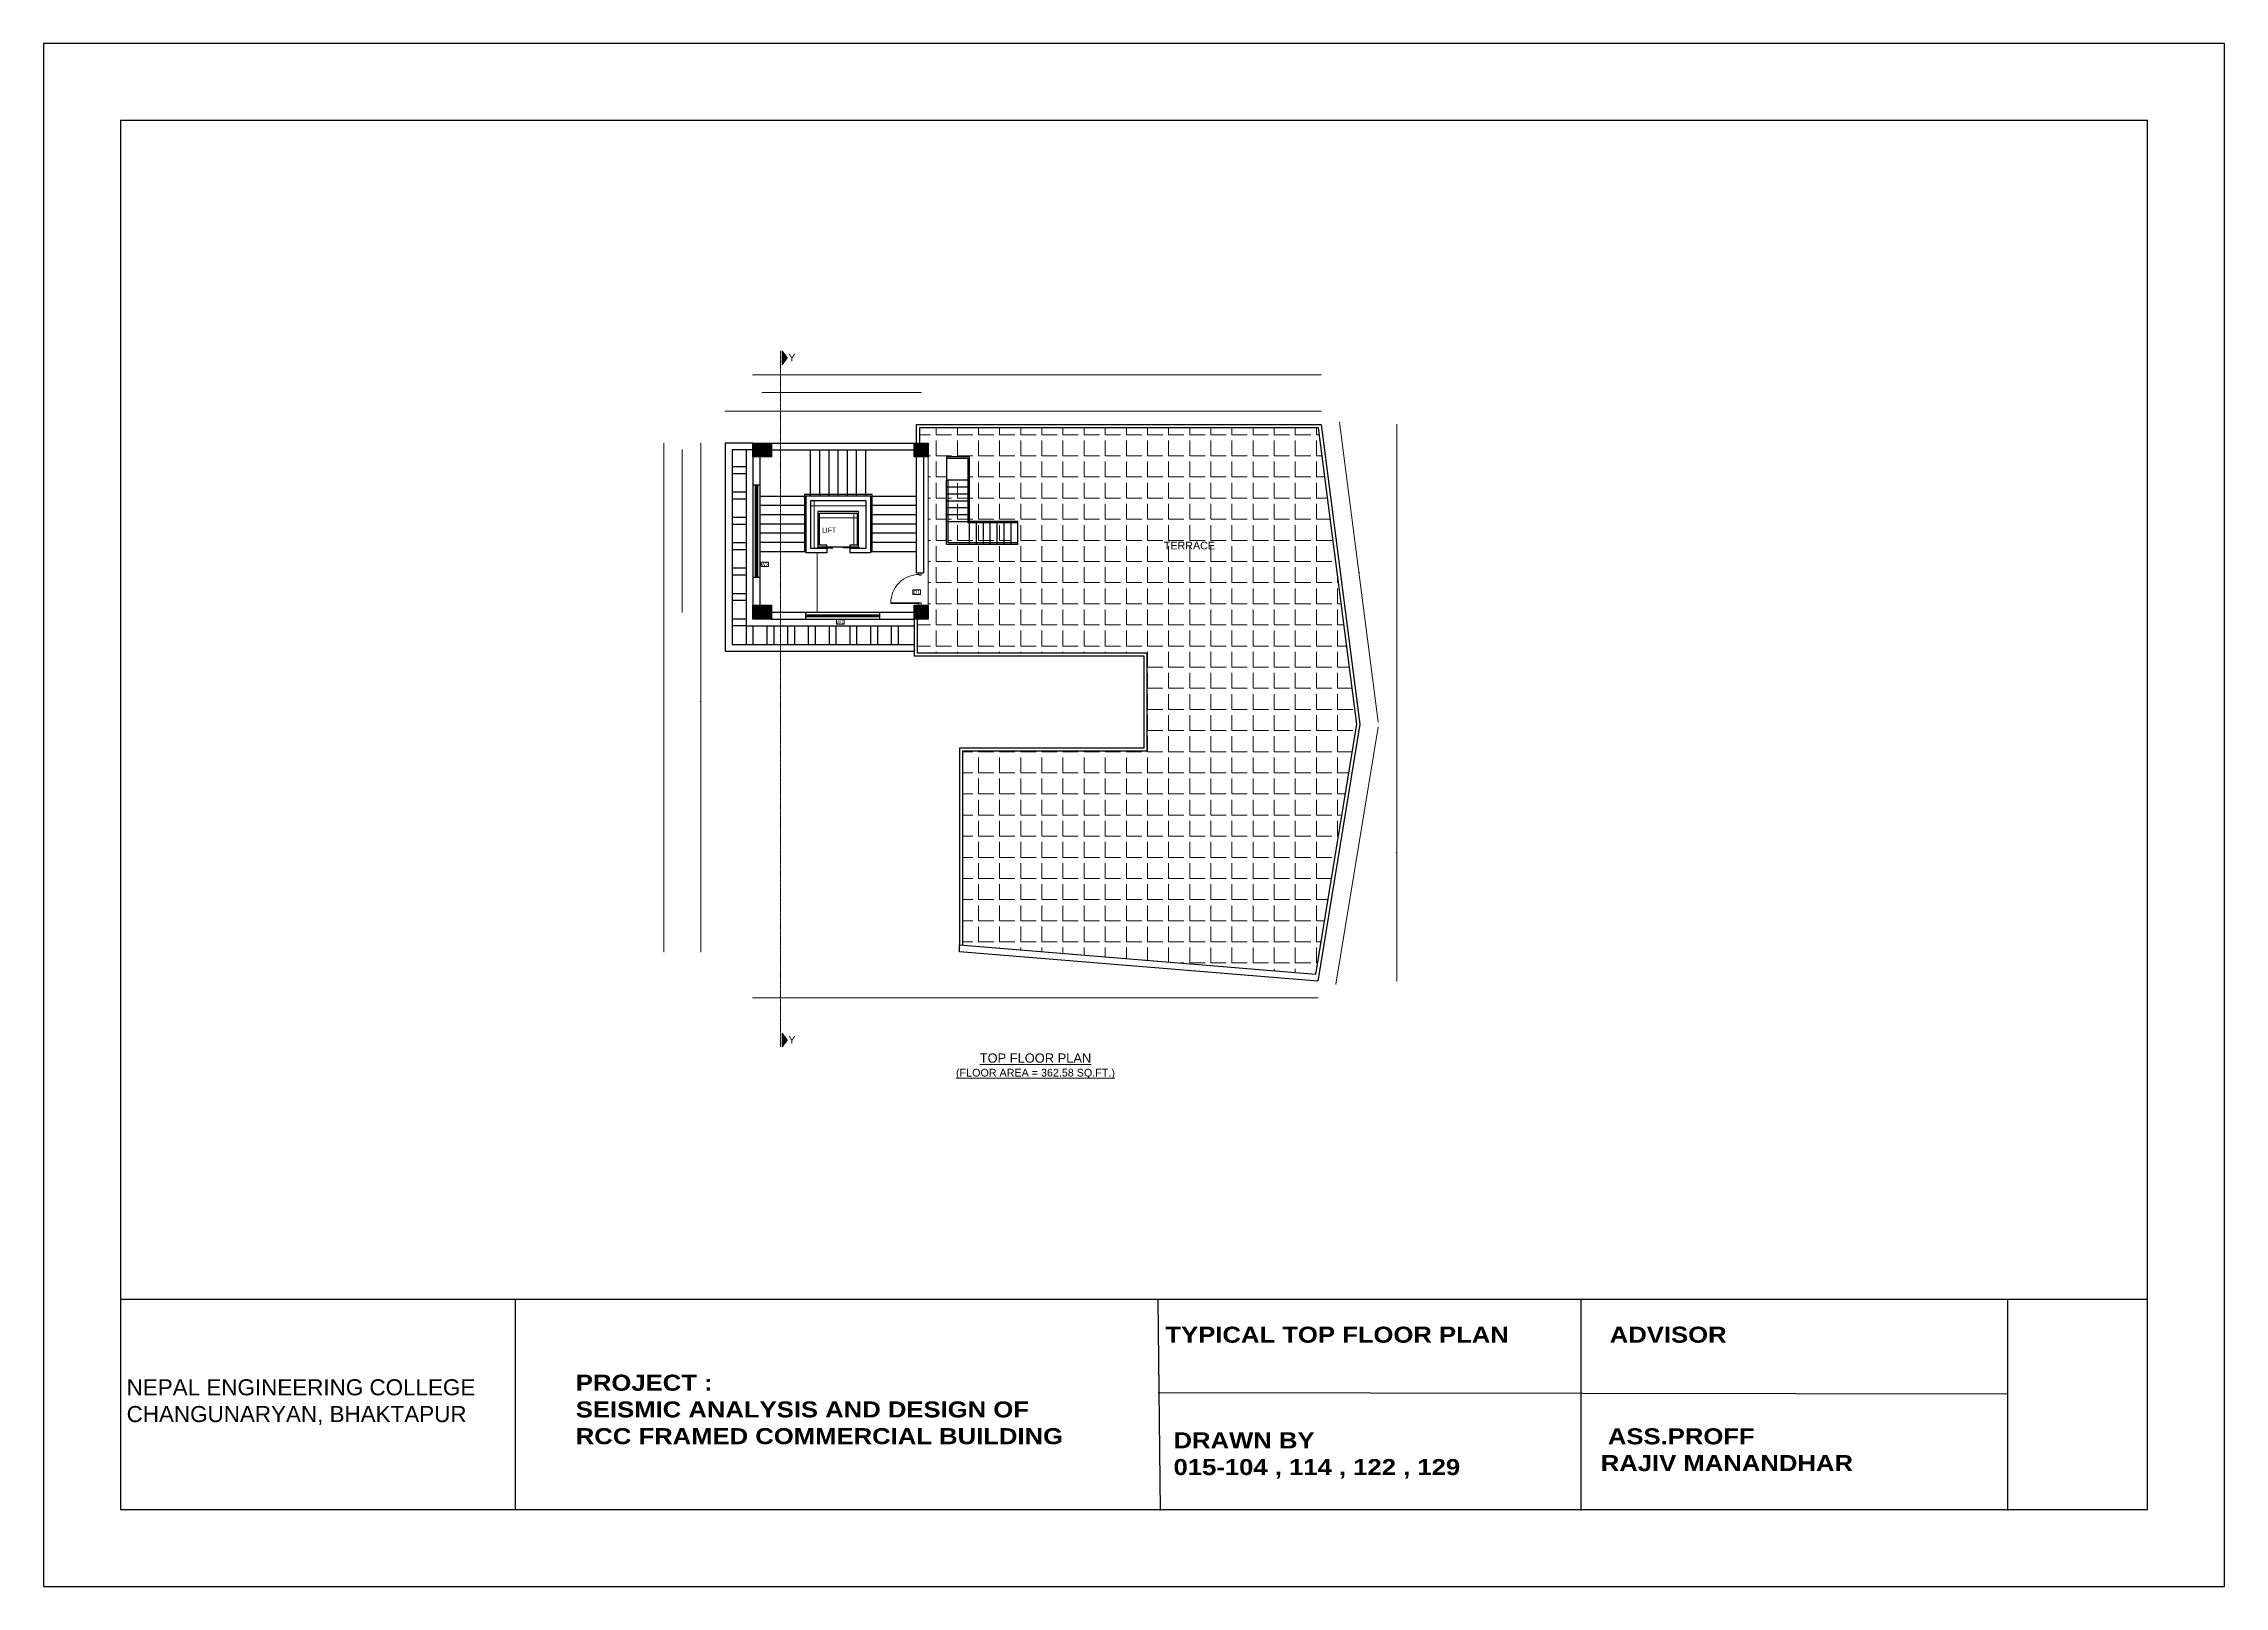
# Model space of a CAD drawing. Header units: inches. Extents: x -301229 to 1083107, y -854236 to 21026.
# Drawn here: x -51055 to 34121, y -637517 to -577285 of the extents above; entities that cross this region are included whole.
import ezdxf

# ---------------------------------------------------------------- set-up
doc = ezdxf.new("R2010")
doc.units = ezdxf.units.IN
doc.header["$MEASUREMENT"] = 0
doc.linetypes.add('ACAD_ISO12W100', pattern=[21, 12, -3, 0, -3, 0, -3])
doc.linetypes.add('DASHED', pattern=[0.75, 0.5, -0.25])
for name, color, linetype, lineweight in [('dimension', 25, 'Continuous', 20), ('DOOR PLAN', 241, 'Continuous', 25), ('dw', 42, 'Continuous', 20), ('Text', 2, 'Continuous', 20), ('wall', 10, 'Continuous', 30)]:
    doc.layers.add(name, color=color, linetype=linetype, lineweight=lineweight)
doc.layers.add('E_Electrical Layout', color=220, linetype='Continuous')
doc.layers.add('HATCH', color=7, linetype='Continuous')
doc.styles.add('7 INCH', font='times.ttf', dxfattribs={"height": 7})
doc.styles.add('arial.', font='arial.ttf')
doc.dimstyles.new('Copy of Standard', dxfattribs={"dimtxt": 8, "dimasz": 5, "dimexe": 4, "dimexo": 0.0625, "dimgap": 1.5, "dimtad": 1, "dimdec": 1, "dimzin": 0, "dimdsep": 46, "dimlunit": 4, "dimtxsty": 'Standard', "dimblk": 'OBLIQUE', "dimcen": 0.09, "dimclrd": 1, "dimclre": 1, "dimclrt": 3, "dimadec": 0, "dimazin": 0, "dimtfac": 1, "dimtdec": 1, "dimtix": 1, "dimtofl": 0, "dimtmove": 1, "dimatfit": 3, "dimfxl": 8, "dimfxlon": 1, "dimtolj": 1, "dimtzin": 0, "dimlwd": 15, "dimlwe": 15, "dimarcsym": 0})

# ---------------------------------------------------------------- blocks, each defined once
blk = doc.blocks.new('_Oblique')
at = {"color": 0, "linetype": 'ByBlock', "lineweight": -2}
blk.add_line((-0.5, -0.5), (0.5, 0.5), dxfattribs=at)
blk = doc.blocks.new('*D1584')
at = {"layer": 'Defpoints', "color": 0, "transparency": 16777216}
for p in [(-21100, -595267), (-18940, -595267), (-18940, -595336)]:
    blk.add_point(p, dxfattribs=at)
at = {"layer": 'wall', "color": 1, "lineweight": 15, "transparency": 16777216}
for p, q in [((-21100, -595328), (-21100, -595340)), ((-21100, -595336), (-18940, -595336)), ((-18940, -595328), (-18940, -595340))]:
    blk.add_line(p, q, dxfattribs=at)
at = {"layer": 'wall', "color": 1, "lineweight": 15, "transparency": 16777216, "xscale": 5, "yscale": 5, "zscale": 5, "rotation": 180}
blk.add_blockref('_Oblique', (-21100, -595336), dxfattribs=at)
at = {"layer": 'wall', "color": 1, "lineweight": 15, "transparency": 16777216, "xscale": 5, "yscale": 5, "zscale": 5}
blk.add_blockref('_Oblique', (-18940, -595336), dxfattribs=at)
at = {"layer": 'wall', "color": 3, "transparency": 16777216, "insert": (-20020, -595330), "char_height": 8, "attachment_point": 5}
blk.add_mtext("\\A1;180'", dxfattribs=at)
blk = doc.blocks.new('*D1585')
at = {"layer": 'Defpoints', "color": 0, "transparency": 16777216}
for p in [(-20964, -595130), (-20964, -595130), (-20964, -596990)]:
    blk.add_point(p, dxfattribs=at)
at = {"layer": 'wall', "color": 1, "lineweight": 15, "transparency": 16777216}
for p, q in [((-20964, -595130), (-20968, -595130)), ((-20964, -596990), (-20964, -595130)), ((-20964, -596990), (-20960, -596990))]:
    blk.add_line(p, q, dxfattribs=at)
at = {"layer": 'wall', "color": 1, "lineweight": 15, "transparency": 16777216, "xscale": 5, "yscale": 5, "zscale": 5}
for p, rotation in [((-20964, -595130), 90), ((-20964, -596990), 270)]:
    blk.add_blockref('_Oblique', p, dxfattribs=dict(at, rotation=rotation))
at = {"layer": 'wall', "color": 3, "transparency": 16777216, "insert": (-20969, -596060), "char_height": 8, "attachment_point": 5, "rotation": 90}
blk.add_mtext("\\A1;155'", dxfattribs=at)
blk = doc.blocks.new('*D1586')
at = {"layer": 'Defpoints', "color": 0, "transparency": 16777216}
for p in [(-20755, -595845), (-19285, -595801), (-19285, -595845)]:
    blk.add_point(p, dxfattribs=at)
at = {"layer": 'wall', "color": 1, "lineweight": 15, "transparency": 16777216}
for p, q in [((-20755, -595809), (-20755, -595797)), ((-20755, -595801), (-19285, -595801)), ((-19285, -595809), (-19285, -595797))]:
    blk.add_line(p, q, dxfattribs=at)
at = {"layer": 'wall', "color": 1, "lineweight": 15, "transparency": 16777216, "xscale": 5, "yscale": 5, "zscale": 5, "rotation": 180}
blk.add_blockref('_Oblique', (-20755, -595801), dxfattribs=at)
at = {"layer": 'wall', "color": 1, "lineweight": 15, "transparency": 16777216, "xscale": 5, "yscale": 5, "zscale": 5}
blk.add_blockref('_Oblique', (-19285, -595801), dxfattribs=at)
at = {"layer": 'wall', "color": 3, "transparency": 16777216, "insert": (-20020, -595795), "char_height": 8, "attachment_point": 5}
blk.add_mtext('\\A1;122\'-6"', dxfattribs=at)
blk = doc.blocks.new('*D1587')
at = {"layer": 'Defpoints', "color": 0, "transparency": 16777216}
for p in [(-19502, -595610), (-19570, -596870), (-19407, -596870)]:
    blk.add_point(p, dxfattribs=at)
at = {"layer": 'wall', "color": 1, "lineweight": 15, "transparency": 16777216}
for p, q in [((-19415, -595610), (-19403, -595610)), ((-19407, -595610), (-19407, -596870)), ((-19415, -596870), (-19403, -596870))]:
    blk.add_line(p, q, dxfattribs=at)
at = {"layer": 'wall', "color": 1, "lineweight": 15, "transparency": 16777216, "xscale": 5, "yscale": 5, "zscale": 5}
for p, rotation in [((-19407, -595610), 90), ((-19407, -596870), 270)]:
    blk.add_blockref('_Oblique', p, dxfattribs=dict(at, rotation=rotation))
at = {"layer": 'wall', "color": 3, "transparency": 16777216, "insert": (-19412, -596240), "char_height": 8, "attachment_point": 5, "rotation": 90}
blk.add_mtext("\\A1;105'", dxfattribs=at)
blk = doc.blocks.new('*D1588')
at = {"layer": 'Defpoints', "color": 0, "transparency": 16777216}
for p in [(-20657, -597170), (-20841, -599480), (-20657, -599480)]:
    blk.add_point(p, dxfattribs=at)
at = {"layer": 'wall', "color": 1, "lineweight": 15, "transparency": 16777216}
for p, q in [((-20833, -597170), (-20845, -597170)), ((-20841, -597170), (-20841, -599480)), ((-20833, -599480), (-20845, -599480))]:
    blk.add_line(p, q, dxfattribs=at)
at = {"layer": 'wall', "color": 1, "lineweight": 15, "transparency": 16777216, "xscale": 5, "yscale": 5, "zscale": 5}
for p, rotation in [((-20841, -597170), 90), ((-20841, -599480), 270)]:
    blk.add_blockref('_Oblique', p, dxfattribs=dict(at, rotation=rotation))
at = {"layer": 'wall', "color": 3, "transparency": 16777216, "insert": (-20847, -598325), "char_height": 8, "attachment_point": 5, "rotation": 90}
blk.add_mtext('\\A1;192\'-6"', dxfattribs=at)
blk = doc.blocks.new('DOOR-3.5')
at = {"layer": 'dw', "lineweight": 5}
for p, q in [((89369.8, -31671.3), (89369.8, -31670.8)), ((89370.3, -31671.3), (89369.8, -31671.3)), ((89370.8, -31671.3), (89370.3, -31671.3)), ((89406.8, -31671.3), (89407.3, -31671.3)), ((89407.3, -31671.3), (89407.8, -31671.3)), ((89407.8, -31671.3), (89407.8, -31670.8))]:
    blk.add_line(p, q, dxfattribs=at)
for points in [[(89370.8, -31634.3), (89369.8, -31634.4), (89369.8, -31671.3), (89370.8, -31671.3), (89370.8, -31634.3)], [(89369.8, -31670.8), (89367.8, -31670.8), (89367.8, -31673.8), (89370.8, -31673.8), (89370.8, -31671.3)], [(89407.8, -31670.8), (89409.8, -31670.8), (89409.8, -31673.8), (89406.8, -31673.8), (89406.8, -31671.3)]]:
    blk.add_lwpolyline(points, dxfattribs=at)
blk.add_arc((89370.8, -31671.3), 37, 359.9998, 90, dxfattribs=at)
blk = doc.blocks.new('*D1560')
at = {"layer": 'Defpoints', "color": 0, "transparency": 16777216}
for p in [(-25390, -593420), (-23350, -592880), (-23350, -593420)]:
    blk.add_point(p, dxfattribs=at)
at = {"layer": 'wall', "color": 1, "lineweight": 15, "transparency": 16777216}
for p, q in [((-25382, -592880), (-25394, -592880)), ((-25382, -593420), (-25394, -593420)), ((-25390, -592880), (-25390, -593420))]:
    blk.add_line(p, q, dxfattribs=at)
at = {"layer": 'wall', "color": 1, "lineweight": 15, "transparency": 16777216, "xscale": 5, "yscale": 5, "zscale": 5}
for p, rotation in [((-25390, -592880), 90), ((-25390, -593420), 270)]:
    blk.add_blockref('_Oblique', p, dxfattribs=dict(at, rotation=rotation))
at = {"layer": 'wall', "color": 3, "transparency": 16777216, "insert": (-25395, -593150), "char_height": 8, "attachment_point": 5, "rotation": 90}
blk.add_mtext("\\A1;45'", dxfattribs=at)
blk = doc.blocks.new('*D1561')
at = {"layer": 'Defpoints', "color": 0, "transparency": 16777216}
for p in [(-23350, -593150), (-26110, -599480), (-23350, -599480)]:
    blk.add_point(p, dxfattribs=at)
at = {"layer": 'wall', "color": 1, "lineweight": 15, "transparency": 16777216}
for p, q in [((-26102, -593150), (-26114, -593150)), ((-26110, -593150), (-26110, -599480)), ((-26102, -599480), (-26114, -599480))]:
    blk.add_line(p, q, dxfattribs=at)
at = {"layer": 'wall', "color": 1, "lineweight": 15, "transparency": 16777216, "xscale": 5, "yscale": 5, "zscale": 5}
for p, rotation in [((-26110, -593150), 90), ((-26110, -599480), 270)]:
    blk.add_blockref('_Oblique', p, dxfattribs=dict(at, rotation=rotation))
at = {"layer": 'wall', "color": 3, "transparency": 16777216, "insert": (-26115, -596315), "char_height": 8, "attachment_point": 5, "rotation": 90}
blk.add_mtext('\\A1;527\'-6"', dxfattribs=at)
blk = doc.blocks.new('*D1562')
at = {"layer": 'Defpoints', "color": 0, "transparency": 16777216}
for p in [(-23350, -593420), (-25390, -594515), (-23350, -594515)]:
    blk.add_point(p, dxfattribs=at)
at = {"layer": 'wall', "color": 1, "lineweight": 15, "transparency": 16777216}
for p, q in [((-25382, -593420), (-25394, -593420)), ((-25390, -593420), (-25390, -594515)), ((-25382, -594515), (-25394, -594515))]:
    blk.add_line(p, q, dxfattribs=at)
at = {"layer": 'wall', "color": 1, "lineweight": 15, "transparency": 16777216, "xscale": 5, "yscale": 5, "zscale": 5}
for p, rotation in [((-25390, -593420), 90), ((-25390, -594515), 270)]:
    blk.add_blockref('_Oblique', p, dxfattribs=dict(at, rotation=rotation))
at = {"layer": 'wall', "color": 3, "transparency": 16777216, "insert": (-25395, -593968), "char_height": 8, "attachment_point": 5, "rotation": 90}
blk.add_mtext('\\A1;91\'-3"', dxfattribs=at)
blk = doc.blocks.new('*D1563')
at = {"layer": 'Defpoints', "color": 0, "transparency": 16777216}
for p in [(-23350, -594515), (-25390, -598115), (-23350, -598115)]:
    blk.add_point(p, dxfattribs=at)
at = {"layer": 'wall', "color": 1, "lineweight": 15, "transparency": 16777216}
for p, q in [((-25382, -594515), (-25394, -594515)), ((-25390, -594515), (-25390, -598115)), ((-25382, -598115), (-25394, -598115))]:
    blk.add_line(p, q, dxfattribs=at)
at = {"layer": 'wall', "color": 1, "lineweight": 15, "transparency": 16777216, "xscale": 5, "yscale": 5, "zscale": 5}
for p, rotation in [((-25390, -594515), 90), ((-25390, -598115), 270)]:
    blk.add_blockref('_Oblique', p, dxfattribs=dict(at, rotation=rotation))
at = {"layer": 'wall', "color": 3, "transparency": 16777216, "insert": (-25395, -596315), "char_height": 8, "attachment_point": 5, "rotation": 90}
blk.add_mtext("\\A1;300'", dxfattribs=at)
blk = doc.blocks.new('*D1564')
at = {"layer": 'Defpoints', "color": 0, "transparency": 16777216}
for p in [(-23350, -598115), (-25390, -599210), (-23350, -599210)]:
    blk.add_point(p, dxfattribs=at)
at = {"layer": 'wall', "color": 1, "lineweight": 15, "transparency": 16777216}
for p, q in [((-25382, -598115), (-25394, -598115)), ((-25390, -598115), (-25390, -599210)), ((-25382, -599210), (-25394, -599210))]:
    blk.add_line(p, q, dxfattribs=at)
at = {"layer": 'wall', "color": 1, "lineweight": 15, "transparency": 16777216, "xscale": 5, "yscale": 5, "zscale": 5}
for p, rotation in [((-25390, -598115), 90), ((-25390, -599210), 270)]:
    blk.add_blockref('_Oblique', p, dxfattribs=dict(at, rotation=rotation))
at = {"layer": 'wall', "color": 3, "transparency": 16777216, "insert": (-25395, -598663), "char_height": 8, "attachment_point": 5, "rotation": 90}
blk.add_mtext('\\A1;91\'-3"', dxfattribs=at)
blk = doc.blocks.new('*D1565')
at = {"layer": 'Defpoints', "color": 0, "transparency": 16777216}
for p in [(-23350, -599210), (-25390, -599750), (-23350, -599750)]:
    blk.add_point(p, dxfattribs=at)
at = {"layer": 'wall', "color": 1, "lineweight": 15, "transparency": 16777216}
for p, q in [((-25382, -599210), (-25394, -599210)), ((-25390, -599210), (-25390, -599750)), ((-25382, -599750), (-25394, -599750))]:
    blk.add_line(p, q, dxfattribs=at)
at = {"layer": 'wall', "color": 1, "lineweight": 15, "transparency": 16777216, "xscale": 5, "yscale": 5, "zscale": 5}
for p, rotation in [((-25390, -599210), 90), ((-25390, -599750), 270)]:
    blk.add_blockref('_Oblique', p, dxfattribs=dict(at, rotation=rotation))
at = {"layer": 'wall', "color": 3, "transparency": 16777216, "insert": (-25395, -599480), "char_height": 8, "attachment_point": 5, "rotation": 90}
blk.add_mtext("\\A1;45'", dxfattribs=at)
blk = doc.blocks.new('*D1566')
at = {"layer": 'Defpoints', "color": 0, "transparency": 16777216}
for p in [(-23350, -599750), (-25390, -601010), (-24430, -601010)]:
    blk.add_point(p, dxfattribs=at)
at = {"layer": 'wall', "color": 1, "lineweight": 15, "transparency": 16777216}
for p, q in [((-25382, -599750), (-25394, -599750)), ((-25390, -599750), (-25390, -601010)), ((-25382, -601010), (-25394, -601010))]:
    blk.add_line(p, q, dxfattribs=at)
at = {"layer": 'wall', "color": 1, "lineweight": 15, "transparency": 16777216, "xscale": 5, "yscale": 5, "zscale": 5}
for p, rotation in [((-25390, -599750), 90), ((-25390, -601010), 270)]:
    blk.add_blockref('_Oblique', p, dxfattribs=dict(at, rotation=rotation))
at = {"layer": 'wall', "color": 3, "transparency": 16777216, "insert": (-25395, -600380), "char_height": 8, "attachment_point": 5, "rotation": 90}
blk.add_mtext("\\A1;105'", dxfattribs=at)
blk = doc.blocks.new('*D1567')
at = {"layer": 'Defpoints', "color": 0, "transparency": 16777216}
for p in [(-22630, -591638), (-23350, -592880), (-22630, -592880)]:
    blk.add_point(p, dxfattribs=at)
at = {"layer": 'wall', "color": 1, "lineweight": 15, "transparency": 16777216}
for p, q in [((-23350, -591646), (-23350, -591634)), ((-23350, -591638), (-22630, -591638)), ((-22630, -591646), (-22630, -591634))]:
    blk.add_line(p, q, dxfattribs=at)
at = {"layer": 'wall', "color": 1, "lineweight": 15, "transparency": 16777216, "xscale": 5, "yscale": 5, "zscale": 5, "rotation": 180}
blk.add_blockref('_Oblique', (-23350, -591638), dxfattribs=at)
at = {"layer": 'wall', "color": 1, "lineweight": 15, "transparency": 16777216, "xscale": 5, "yscale": 5, "zscale": 5}
blk.add_blockref('_Oblique', (-22630, -591638), dxfattribs=at)
at = {"layer": 'wall', "color": 3, "transparency": 16777216, "insert": (-22990, -591632), "char_height": 8, "attachment_point": 5}
blk.add_mtext("\\A1;60'", dxfattribs=at)
blk = doc.blocks.new('*D1568')
at = {"layer": 'Defpoints', "color": 0, "transparency": 16777216}
for p in [(-16780, -590900), (-22990, -592880), (-16780, -592880)]:
    blk.add_point(p, dxfattribs=at)
at = {"layer": 'wall', "color": 1, "lineweight": 15, "transparency": 16777216}
for p, q in [((-22990, -590908), (-22990, -590896)), ((-22990, -590900), (-16780, -590900)), ((-16780, -590908), (-16780, -590896))]:
    blk.add_line(p, q, dxfattribs=at)
at = {"layer": 'wall', "color": 1, "lineweight": 15, "transparency": 16777216, "xscale": 5, "yscale": 5, "zscale": 5, "rotation": 180}
blk.add_blockref('_Oblique', (-22990, -590900), dxfattribs=at)
at = {"layer": 'wall', "color": 1, "lineweight": 15, "transparency": 16777216, "xscale": 5, "yscale": 5, "zscale": 5}
blk.add_blockref('_Oblique', (-16780, -590900), dxfattribs=at)
at = {"layer": 'wall', "color": 3, "transparency": 16777216, "insert": (-19885, -590895), "char_height": 8, "attachment_point": 5}
blk.add_mtext('\\A1;517\'-6"', dxfattribs=at)
blk = doc.blocks.new('*D1569')
at = {"layer": 'Defpoints', "color": 0, "transparency": 16777216}
for p in [(-17050, -591638), (-22630, -592880), (-17050, -592880)]:
    blk.add_point(p, dxfattribs=at)
at = {"layer": 'wall', "color": 1, "lineweight": 15, "transparency": 16777216}
for p, q in [((-22630, -591646), (-22630, -591634)), ((-22630, -591638), (-17050, -591638)), ((-17050, -591646), (-17050, -591634))]:
    blk.add_line(p, q, dxfattribs=at)
at = {"layer": 'wall', "color": 1, "lineweight": 15, "transparency": 16777216, "xscale": 5, "yscale": 5, "zscale": 5, "rotation": 180}
blk.add_blockref('_Oblique', (-22630, -591638), dxfattribs=at)
at = {"layer": 'wall', "color": 1, "lineweight": 15, "transparency": 16777216, "xscale": 5, "yscale": 5, "zscale": 5}
blk.add_blockref('_Oblique', (-17050, -591638), dxfattribs=at)
at = {"layer": 'wall', "color": 3, "transparency": 16777216, "insert": (-19840, -591632), "char_height": 8, "attachment_point": 5}
blk.add_mtext("\\A1;465'", dxfattribs=at)
blk = doc.blocks.new('*D1570')
at = {"layer": 'Defpoints', "color": 0, "transparency": 16777216}
for p in [(-16510, -591638), (-17050, -592880), (-16510, -592880)]:
    blk.add_point(p, dxfattribs=at)
at = {"layer": 'wall', "color": 1, "lineweight": 15, "transparency": 16777216}
for p, q in [((-17050, -591646), (-17050, -591634)), ((-17050, -591638), (-16510, -591638)), ((-16510, -591646), (-16510, -591634))]:
    blk.add_line(p, q, dxfattribs=at)
at = {"layer": 'wall', "color": 1, "lineweight": 15, "transparency": 16777216, "xscale": 5, "yscale": 5, "zscale": 5, "rotation": 180}
blk.add_blockref('_Oblique', (-17050, -591638), dxfattribs=at)
at = {"layer": 'wall', "color": 1, "lineweight": 15, "transparency": 16777216, "xscale": 5, "yscale": 5, "zscale": 5}
blk.add_blockref('_Oblique', (-16510, -591638), dxfattribs=at)
at = {"layer": 'wall', "color": 3, "transparency": 16777216, "insert": (-16780, -591632), "char_height": 8, "attachment_point": 5}
blk.add_mtext("\\A1;45'", dxfattribs=at)
blk = doc.blocks.new('*D1571')
at = {"layer": 'Defpoints', "color": 0, "transparency": 16777216}
for p in [(-1153, -591638), (-1153, -592160), (-16510, -592880)]:
    blk.add_point(p, dxfattribs=at)
at = {"layer": 'wall', "color": 1, "lineweight": 15, "transparency": 16777216}
for p, q in [((-16510, -591646), (-16510, -591634)), ((-16510, -591638), (-1153, -591638)), ((-1153, -591646), (-1153, -591634))]:
    blk.add_line(p, q, dxfattribs=at)
at = {"layer": 'wall', "color": 1, "lineweight": 15, "transparency": 16777216, "xscale": 5, "yscale": 5, "zscale": 5, "rotation": 180}
blk.add_blockref('_Oblique', (-16510, -591638), dxfattribs=at)
at = {"layer": 'wall', "color": 1, "lineweight": 15, "transparency": 16777216, "xscale": 5, "yscale": 5, "zscale": 5}
blk.add_blockref('_Oblique', (-1153, -591638), dxfattribs=at)
at = {"layer": 'wall', "color": 3, "transparency": 16777216, "insert": (-8831, -591632), "char_height": 8, "attachment_point": 5}
blk.add_mtext('\\A1;1279\'-9"', dxfattribs=at)
blk = doc.blocks.new('*D1572')
at = {"layer": 'Defpoints', "color": 0, "transparency": 16777216}
for p in [(-1153, -590221), (-23350, -591638), (-1153, -591638)]:
    blk.add_point(p, dxfattribs=at)
at = {"layer": 'wall', "color": 1, "lineweight": 15, "transparency": 16777216}
for p, q in [((-23350, -590229), (-23350, -590217)), ((-23350, -590221), (-1153, -590221)), ((-1153, -590229), (-1153, -590217))]:
    blk.add_line(p, q, dxfattribs=at)
at = {"layer": 'wall', "color": 1, "lineweight": 15, "transparency": 16777216, "xscale": 5, "yscale": 5, "zscale": 5, "rotation": 180}
blk.add_blockref('_Oblique', (-23350, -590221), dxfattribs=at)
at = {"layer": 'wall', "color": 1, "lineweight": 15, "transparency": 16777216, "xscale": 5, "yscale": 5, "zscale": 5}
blk.add_blockref('_Oblique', (-1153, -590221), dxfattribs=at)
at = {"layer": 'wall', "color": 3, "transparency": 16777216, "insert": (-12251, -590215), "char_height": 8, "attachment_point": 5}
blk.add_mtext('\\A1;1849\'-9"', dxfattribs=at)
blk = doc.blocks.new('*D1573')
at = {"layer": 'Defpoints', "color": 0, "transparency": 16777216}
for p in [(-25390, -592880), (-26830, -612740), (-25390, -612740)]:
    blk.add_point(p, dxfattribs=at)
at = {"layer": 'wall', "color": 1, "lineweight": 15, "transparency": 16777216}
for p, q in [((-26822, -592880), (-26834, -592880)), ((-26830, -592880), (-26830, -612740)), ((-26822, -612740), (-26834, -612740))]:
    blk.add_line(p, q, dxfattribs=at)
at = {"layer": 'wall', "color": 1, "lineweight": 15, "transparency": 16777216, "xscale": 5, "yscale": 5, "zscale": 5}
for p, rotation in [((-26830, -592880), 90), ((-26830, -612740), 270)]:
    blk.add_blockref('_Oblique', p, dxfattribs=dict(at, rotation=rotation))
at = {"layer": 'wall', "color": 3, "transparency": 16777216, "insert": (-26840, -602810), "char_height": 8, "attachment_point": 5, "rotation": 90}
blk.add_mtext('\\A1;1654\'-11{\\H1x;\\S1/2;}"', dxfattribs=at)
blk = doc.blocks.new('*D1574')
at = {"layer": 'Defpoints', "color": 0, "transparency": 16777216}
for p in [(-25390, -601190), (-24430, -601010), (-17050, -601190)]:
    blk.add_point(p, dxfattribs=at)
at = {"layer": 'wall', "color": 1, "lineweight": 15, "transparency": 16777216}
for p, q in [((-25382, -601010), (-25394, -601010)), ((-25382, -601190), (-25394, -601190)), ((-25390, -601010), (-25390, -601190))]:
    blk.add_line(p, q, dxfattribs=at)
at = {"layer": 'wall', "color": 1, "lineweight": 15, "transparency": 16777216, "xscale": 5, "yscale": 5, "zscale": 5}
for p, rotation in [((-25390, -601010), 90), ((-25390, -601190), 270)]:
    blk.add_blockref('_Oblique', p, dxfattribs=dict(at, rotation=rotation))
at = {"layer": 'wall', "color": 3, "transparency": 16777216, "insert": (-25395, -601100), "char_height": 8, "attachment_point": 5, "rotation": 90}
blk.add_mtext("\\A1;15'", dxfattribs=at)
blk = doc.blocks.new('*D1575')
at = {"layer": 'Defpoints', "color": 0, "transparency": 16777216}
for p in [(-17050, -601190), (-25390, -604793), (-15280, -604793)]:
    blk.add_point(p, dxfattribs=at)
at = {"layer": 'wall', "color": 1, "lineweight": 15, "transparency": 16777216}
for p, q in [((-25382, -601190), (-25394, -601190)), ((-25390, -601190), (-25390, -604793)), ((-25382, -604793), (-25394, -604793))]:
    blk.add_line(p, q, dxfattribs=at)
at = {"layer": 'wall', "color": 1, "lineweight": 15, "transparency": 16777216, "xscale": 5, "yscale": 5, "zscale": 5}
for p, rotation in [((-25390, -601190), 90), ((-25390, -604793), 270)]:
    blk.add_blockref('_Oblique', p, dxfattribs=dict(at, rotation=rotation))
at = {"layer": 'wall', "color": 3, "transparency": 16777216, "insert": (-25401, -602991), "char_height": 8, "attachment_point": 5, "rotation": 90}
blk.add_mtext('\\A1;300\'-2{\\H1x;\\S1/2;}"', dxfattribs=at)
blk = doc.blocks.new('*D1580')
at = {"layer": 'Defpoints', "color": 0, "transparency": 16777216}
for p in [(-17050, -601190), (-25390, -612740), (-15280, -612740)]:
    blk.add_point(p, dxfattribs=at)
at = {"layer": 'wall', "color": 1, "lineweight": 15, "transparency": 16777216}
for p, q in [((-25382, -601190), (-25394, -601190)), ((-25390, -601190), (-25390, -612740)), ((-25382, -612740), (-25394, -612740))]:
    blk.add_line(p, q, dxfattribs=at)
at = {"layer": 'wall', "color": 1, "lineweight": 15, "transparency": 16777216, "xscale": 5, "yscale": 5, "zscale": 5}
for p, rotation in [((-25390, -601190), 90), ((-25390, -612740), 270)]:
    blk.add_blockref('_Oblique', p, dxfattribs=dict(at, rotation=rotation))
at = {"layer": 'wall', "color": 3, "transparency": 16777216, "insert": (-25401, -606965), "char_height": 8, "attachment_point": 5, "rotation": 90}
blk.add_mtext('\\A1;962\'-5{\\H1x;\\S1/2;}"', dxfattribs=at)
blk = doc.blocks.new('*D1581')
at = {"layer": 'Defpoints', "color": 0, "transparency": 16777216}
for p in [(-15280, -612740), (-1290, -613891), (-15280, -614535)]:
    blk.add_point(p, dxfattribs=at)
at = {"layer": 'wall', "color": 1, "lineweight": 15, "transparency": 16777216}
for p, q in [((-15280, -614527), (-15280, -614539)), ((-1290, -614535), (-15280, -614535)), ((-1290, -614527), (-1290, -614539))]:
    blk.add_line(p, q, dxfattribs=at)
at = {"layer": 'wall', "color": 1, "lineweight": 15, "transparency": 16777216, "xscale": 5, "yscale": 5, "zscale": 5, "rotation": 180}
blk.add_blockref('_Oblique', (-15280, -614535), dxfattribs=at)
at = {"layer": 'wall', "color": 1, "lineweight": 15, "transparency": 16777216, "xscale": 5, "yscale": 5, "zscale": 5}
blk.add_blockref('_Oblique', (-1290, -614535), dxfattribs=at)
at = {"layer": 'wall', "color": 3, "transparency": 16777216, "insert": (-8285, -614529), "char_height": 8, "attachment_point": 5}
blk.add_mtext('\\A1;1165\'-10"', dxfattribs=at)
blk = doc.blocks.new('*D1576')
at = {"layer": 'Defpoints', "color": 0, "transparency": 16777216}
for p in [(-23350, -599750), (-15280, -612740), (-23350, -614535)]:
    blk.add_point(p, dxfattribs=at)
at = {"layer": 'wall', "color": 1, "lineweight": 15, "transparency": 16777216}
for p, q in [((-23350, -614527), (-23350, -614539)), ((-15280, -614535), (-23350, -614535)), ((-15280, -614527), (-15280, -614539))]:
    blk.add_line(p, q, dxfattribs=at)
at = {"layer": 'wall', "color": 1, "lineweight": 15, "transparency": 16777216, "xscale": 5, "yscale": 5, "zscale": 5, "rotation": 180}
blk.add_blockref('_Oblique', (-23350, -614535), dxfattribs=at)
at = {"layer": 'wall', "color": 1, "lineweight": 15, "transparency": 16777216, "xscale": 5, "yscale": 5, "zscale": 5}
blk.add_blockref('_Oblique', (-15280, -614535), dxfattribs=at)
at = {"layer": 'wall', "color": 3, "transparency": 16777216, "insert": (-19315, -614529), "char_height": 8, "attachment_point": 5}
blk.add_mtext('\\A1;672\'-6"', dxfattribs=at)
blk = doc.blocks.new('*D1582')
at = {"layer": 'Defpoints', "color": 0, "transparency": 16777216}
for p in [(-24430, -591638), (-24430, -592880), (-23350, -592880)]:
    blk.add_point(p, dxfattribs=at)
at = {"layer": 'wall', "color": 1, "lineweight": 15, "transparency": 16777216}
for p, q in [((-24430, -591646), (-24430, -591634)), ((-23350, -591638), (-24430, -591638)), ((-23350, -591646), (-23350, -591634))]:
    blk.add_line(p, q, dxfattribs=at)
at = {"layer": 'wall', "color": 1, "lineweight": 15, "transparency": 16777216, "xscale": 5, "yscale": 5, "zscale": 5, "rotation": 180}
blk.add_blockref('_Oblique', (-24430, -591638), dxfattribs=at)
at = {"layer": 'wall', "color": 1, "lineweight": 15, "transparency": 16777216, "xscale": 5, "yscale": 5, "zscale": 5}
blk.add_blockref('_Oblique', (-23350, -591638), dxfattribs=at)
at = {"layer": 'wall', "color": 3, "transparency": 16777216, "insert": (-23890, -591632), "char_height": 8, "attachment_point": 5}
blk.add_mtext("\\A1;90'", dxfattribs=at)
blk = doc.blocks.new('*D1583')
at = {"layer": 'Defpoints', "color": 0, "transparency": 16777216}
for p in [(-1153, -592160), (354, -603854), (1063, -603763)]:
    blk.add_point(p, dxfattribs=at)
at = {"layer": 'wall', "color": 1, "lineweight": 15, "transparency": 16777216}
for p, q in [((-452, -592070), (-440, -592068)), ((-444, -592069), (1063, -603763)), ((1055, -603764), (1067, -603762))]:
    blk.add_line(p, q, dxfattribs=at)
at = {"layer": 'wall', "color": 1, "lineweight": 15, "transparency": 16777216, "xscale": 5, "yscale": 5, "zscale": 5}
for p, rotation in [((-444, -592069), 97.34205562894597), ((1063, -603763), 277.342055628946)]:
    blk.add_blockref('_Oblique', p, dxfattribs=dict(at, rotation=rotation))
at = {"layer": 'wall', "color": 3, "transparency": 16777216, "insert": (320, -597914), "char_height": 8, "attachment_point": 5, "rotation": 277.34206}
blk.add_mtext('\\A1;982\'-6{\\H1x;\\S1/2;}"', dxfattribs=at)
blk = doc.blocks.new('*D1577')
at = {"layer": 'Defpoints', "color": 0, "transparency": 16777216}
for p in [(354, -603854), (-1290, -613891), (-579, -614007)]:
    blk.add_point(p, dxfattribs=at)
at = {"layer": 'wall', "color": 1, "lineweight": 15, "transparency": 16777216}
for p, q in [((1065, -603971), (-579, -614007)), ((1057, -603969), (1069, -603971)), ((-587, -614006), (-575, -614008))]:
    blk.add_line(p, q, dxfattribs=at)
at = {"layer": 'wall', "color": 1, "lineweight": 15, "transparency": 16777216, "xscale": 5, "yscale": 5, "zscale": 5}
for p, rotation in [((1065, -603971), 80.69768604929477), ((-579, -614007), 260.6976860492948)]:
    blk.add_blockref('_Oblique', p, dxfattribs=dict(at, rotation=rotation))
at = {"layer": 'wall', "color": 3, "transparency": 16777216, "insert": (237, -608988), "char_height": 8, "attachment_point": 5, "rotation": 80.69769}
blk.add_mtext('\\A1;847\'-6"', dxfattribs=at)
blk = doc.blocks.new('*D1578')
at = {"layer": 'Defpoints', "color": 0, "transparency": 16777216}
for p in [(-1153, -592160), (354, -603854), (1794, -603854)]:
    blk.add_point(p, dxfattribs=at)
at = {"layer": 'wall', "color": 1, "lineweight": 15, "transparency": 16777216}
for p, q in [((1786, -592160), (1798, -592160)), ((1794, -592160), (1794, -603854)), ((1786, -603854), (1798, -603854))]:
    blk.add_line(p, q, dxfattribs=at)
at = {"layer": 'wall', "color": 1, "lineweight": 15, "transparency": 16777216, "xscale": 5, "yscale": 5, "zscale": 5}
for p, rotation in [((1794, -592160), 90), ((1794, -603854), 270)]:
    blk.add_blockref('_Oblique', p, dxfattribs=dict(at, rotation=rotation))
at = {"layer": 'wall', "color": 3, "transparency": 16777216, "insert": (1789, -598007), "char_height": 8, "attachment_point": 5, "rotation": 90}
blk.add_mtext('\\A1;974\'-6"', dxfattribs=at)
blk = doc.blocks.new('*D1579')
at = {"layer": 'Defpoints', "color": 0, "transparency": 16777216}
for p in [(354, -603854), (-1290, -613891), (1794, -613891)]:
    blk.add_point(p, dxfattribs=at)
at = {"layer": 'wall', "color": 1, "lineweight": 15, "transparency": 16777216}
for p, q in [((1786, -603854), (1798, -603854)), ((1794, -603854), (1794, -613891)), ((1786, -613891), (1798, -613891))]:
    blk.add_line(p, q, dxfattribs=at)
at = {"layer": 'wall', "color": 1, "lineweight": 15, "transparency": 16777216, "xscale": 5, "yscale": 5, "zscale": 5}
for p, rotation in [((1794, -603854), 90), ((1794, -613891), 270)]:
    blk.add_blockref('_Oblique', p, dxfattribs=dict(at, rotation=rotation))
at = {"layer": 'wall', "color": 3, "transparency": 16777216, "insert": (1783, -608872), "char_height": 8, "attachment_point": 5, "rotation": 90}
blk.add_mtext('\\A1;836\'-4{\\H1x;\\S1/2;}"', dxfattribs=at)

msp = doc.modelspace()

# ---------------------------------------------------------------- hatches: boundary and pattern name
at = {"layer": 'dimension', "ltscale": 0.5}
h = msp.add_hatch(dxfattribs=at)
h.set_pattern_fill('ANSI31', color=256, scale=22.5, angle=-90, style=0)
h.set_pattern_definition([(315, (-22209.7724, -589280.1918), (1.988738, 1.988738), [])])
h.paths.add_polyline_path([(-22209.77, -589280.19), (-22209.77, -589820.19), (-22008.89, -589550.19)])
h = msp.add_hatch(dxfattribs=at)
h.set_pattern_fill('ANSI31', color=256, scale=22.5, angle=-90, style=0)
h.set_pattern_definition([(45, (-22209.7724, -616458.3193), (1.988738, -1.988738), [])])
h.paths.add_polyline_path([(-22209.77, -616458.32), (-22209.77, -615918.32), (-22008.89, -616188.32)])
at = {"layer": 'HATCH', "lineweight": 9}
h = msp.add_hatch(dxfattribs=at)
h.set_pattern_fill('ANGLE', color=256, scale=3000, style=0)
h.set_pattern_definition([(0, (-5723542, 612770.74), (0, 825), [600, -225]), (90, (-5723542, 612770.74), (-825, 5e-14), [600, -225])])
h.paths.add_polyline_path([(-7959.77, -601070.19), (-7959.77, -604912.62), (-15159.77, -604912.62), (-15159.77, -612478.83), (-1365.94, -613613.44), (232.95, -603852.06), (-1258.07, -592280.19), (-16839.77, -592280.19), (-16839.77, -592880.19), (-16509.77, -592880.19), (-16509.77, -599750.19), (-16929.77, -599750.19), (-16929.77, -601070.19)])
h.paths.add_polyline_path([(-12999.77, -596840.19), (-14889.77, -596840.19), (-15789.77, -596840.19), (-15789.77, -595940.19), (-15789.77, -594320.19), (-15789.77, -593420.19), (-14889.77, -593420.19), (-14889.77, -594320.19), (-14889.77, -595940.19), (-12999.77, -595940.19)], flags=16)
h.paths.add_polyline_path([(-14889.77, -596780.19), (-15729.77, -596780.19), (-15729.77, -595940.19), (-15729.77, -594320.19), (-14949.77, -594320.19), (-14949.77, -595940.19), (-14889.77, -595940.19), (-12999.77, -596000.19), (-13269.77, -596000.19), (-13269.77, -596780.19)], flags=0)
h.paths.add_polyline_path([(-7371.58, -597198.93), (-5218.99, -597198.93), (-5218.99, -596580.72), (-7371.58, -596580.72)], flags=24)
at = {"layer": 'wall'}
for points in [[(-22629.77, -593420.19), (-22629.77, -592880.19), (-23349.77, -592880.19), (-23349.77, -593420.19)], [(-16509.77, -592880.19), (-17049.77, -592880.19), (-17049.77, -593420.19), (-16509.77, -593420.19)], [(-22629.77, -599750.19), (-22629.77, -599210.19), (-23349.77, -599210.19), (-23349.77, -599750.19)], [(-16509.77, -599210.19), (-17049.77, -599210.19), (-17049.77, -599750.19), (-16509.77, -599750.19)]]:
    msp.add_hatch(color=2, dxfattribs=at).paths.add_polyline_path(points)

# ---------------------------------------------------------------- linework, layer by layer
for p, q in [((-48055.23, -626297.75), (31120.77, -626297.75)), ((-32629.23, -634516.75), (-32629.23, -626297.75)), ((-7430.26, -634551.25), (-7517.65, -626332.71)), ((9001.74, -634551.25), (9001.74, -626332.25)), ((25657.74, -634551.25), (25657.74, -626332.25)), ((-7517.65, -629945.71), (25657.74, -629999.62))]:
    msp.add_line(p, q)
for points in [[(-51055.23, -637516.75), (34120.77, -637516.75), (34120.77, -577284.75), (-51055.23, -577284.75)], [(-48055.23, -634516.75), (31120.77, -634516.75), (31120.77, -580284.75), (-48055.23, -580284.75)]]:
    msp.add_lwpolyline(points, close=True)
at = {"layer": 'dimension', "linetype": 'ACAD_ISO12W100'}
msp.add_line((-22269.77, -589280.19), (-22269.77, -616458.32), dxfattribs=at)
at = {"layer": 'dimension', "ltscale": 0.5}
for points in [[(-22209.77, -589820.19), (-22209.77, -589280.19), (-22008.89, -589550.19), (-22209.77, -589820.19)], [(-22209.77, -615918.32), (-22209.77, -616458.32), (-22008.89, -616188.32), (-22209.77, -615918.32)]]:
    msp.add_lwpolyline(points, dxfattribs=at)
at = {"layer": 'dimension'}
for points in [[(-23041.02, -597523.46), (-22741.02, -597523.46), (-22741.02, -597703.46), (-23041.02, -597703.46), (-23041.02, -597523.46)], [(-17102.41, -598607.53), (-16802.41, -598607.53), (-16802.41, -598787.53), (-17102.41, -598787.53), (-17102.41, -598607.53)], [(-20087.48, -599773.87), (-19787.48, -599773.87), (-19787.48, -599953.87), (-20087.48, -599953.87), (-20087.48, -599773.87)]]:
    msp.add_lwpolyline(points, dxfattribs=at)
at = {"layer": 'DOOR PLAN'}
for p, q in [((-21099.77, -594950.19), (-21099.77, -593150.19)), ((-20739.77, -594950.19), (-20739.77, -593150.19)), ((-20379.77, -594950.19), (-20379.77, -593150.19)), ((-20019.77, -594950.19), (-20019.77, -593150.19)), ((-19659.77, -594950.19), (-19659.77, -593150.19)), ((-19299.77, -594950.19), (-19299.77, -593150.19)), ((-18939.77, -594950.19), (-18939.77, -593150.19)), ((-14889.77, -593420.19), (-15789.77, -593420.19)), ((-23619.77, -593810.19), (-24159.77, -593810.19)), ((-23619.77, -594080.19), (-24159.77, -594080.19)), ((-23349.77, -594515.19), (-23349.77, -598115.19)), ((-23259.77, -594515.19), (-23259.77, -598115.19)), ((-23214.77, -594515.19), (-23214.77, -598115.19)), ((-23169.77, -594515.19), (-23169.77, -598115.19)), ((-23079.77, -594515.19), (-23079.77, -598115.19)), ((-23619.77, -594800.19), (-24159.77, -594800.19)), ((-23619.77, -595070.19), (-24159.77, -595070.19)), ((-23079.77, -594950.19), (-21279.77, -594950.19)), ((-23079.77, -595310.19), (-21279.77, -595310.19)), ((-21339.77, -594890.19), (-21339.77, -597110.19)), ((-18699.77, -594890.19), (-21339.77, -594890.19)), ((-21099.77, -594890.19), (-21279.77, -594890.19)), ((-18759.77, -594950.19), (-16959.77, -594950.19)), ((-18759.77, -595310.19), (-16959.77, -595310.19)), ((-18699.77, -597110.19), (-18699.77, -594890.19)), ((-23619.77, -595790.19), (-24159.77, -595790.19)), ((-23619.77, -596060.19), (-24159.77, -596060.19)), ((-23079.77, -595670.19), (-21279.77, -595670.19)), ((-23079.77, -596030.19), (-21279.77, -596030.19)), ((-18759.77, -595670.19), (-16959.77, -595670.19)), ((-18759.77, -596030.19), (-16959.77, -596030.19)), ((-12999.77, -596000.19), (-14949.77, -596000.19)), ((-14889.77, -596840.19), (-14889.77, -595940.19)), ((-12999.77, -595940.19), (-14889.77, -595940.19)), ((-14619.77, -596840.19), (-14619.77, -595940.19)), ((-14349.77, -596840.19), (-14349.77, -595940.19)), ((-14079.77, -596840.19), (-14079.77, -595940.19)), ((-13809.77, -596840.19), (-13809.77, -595940.19)), ((-13539.77, -596840.19), (-13539.77, -595940.19)), ((-13269.77, -596840.19), (-13269.77, -595940.19)), ((-12999.77, -596840.19), (-12999.77, -595940.19)), ((-23619.77, -596780.19), (-24159.77, -596780.19)), ((-23619.77, -597050.19), (-24159.77, -597050.19)), ((-23079.77, -596390.19), (-21279.77, -596390.19)), ((-23079.77, -596750.19), (-21279.77, -596750.19)), ((-20469.77, -596930.19), (-19569.77, -596930.19)), ((-18759.77, -596390.19), (-16959.77, -596390.19)), ((-18759.77, -596750.19), (-16959.77, -596750.19)), ((-12999.77, -596780.19), (-14889.77, -596780.19)), ((-12999.77, -596840.19), (-14889.77, -596840.19)), ((-23619.77, -597770.19), (-24159.77, -597770.19)), ((-23079.77, -597110.19), (-21279.77, -597110.19)), ((-18759.77, -597110.19), (-16959.77, -597110.19)), ((-23619.77, -598040.19), (-24159.77, -598040.19)), ((-23619.77, -598760.19), (-24159.77, -598760.19)), ((-23619.77, -599030.19), (-24159.77, -599030.19)), ((-21279.77, -599480.19), (-18399.77, -599480.19)), ((-21279.77, -599585.19), (-18399.77, -599585.19)), ((-21279.77, -599615.19), (-18399.77, -599615.19)), ((-23619.77, -599750.19), (-24159.77, -599750.19)), ((-23619.77, -600020.19), (-24159.77, -600020.19)), ((-23619.77, -600020.19), (-23619.77, -600740.19)), ((-23349.77, -600020.19), (-23349.77, -600740.19)), ((-22809.77, -600020.19), (-22809.77, -600740.19)), ((-22539.77, -600020.19), (-22539.77, -600740.19)), ((-21999.77, -600020.19), (-21999.77, -600740.19)), ((-21729.77, -600020.19), (-21729.77, -600740.19)), ((-21279.77, -599645.19), (-18399.77, -599645.19)), ((-21279.77, -599750.19), (-18399.77, -599750.19)), ((-21189.77, -600020.19), (-21189.77, -600740.19)), ((-20919.77, -600020.19), (-20919.77, -600740.19)), ((-20379.77, -600020.19), (-20379.77, -600740.19)), ((-20109.77, -600020.19), (-20109.77, -600740.19)), ((-19569.77, -600020.19), (-19569.77, -600740.19)), ((-19299.77, -600020.19), (-19299.77, -600740.19)), ((-18759.77, -600020.19), (-18759.77, -600740.19)), ((-18489.77, -600020.19), (-18489.77, -600740.19)), ((-17949.77, -600020.19), (-17949.77, -600740.19)), ((-17679.77, -600020.19), (-17679.77, -600740.19))]:
    msp.add_line(p, q, dxfattribs=at)
at = {"layer": 'DOOR PLAN', "linetype": 'DASHED', "ltscale": 12}
for p, q in [((-15789.77, -593420.19), (-15789.77, -594320.19)), ((-14949.77, -593480.19), (-15789.77, -593480.19)), ((-14949.77, -594320.19), (-14949.77, -593480.19)), ((-14889.77, -594320.19), (-14889.77, -593420.19)), ((-15789.77, -594320.19), (-14889.77, -594320.19)), ((-15789.77, -595940.19), (-15789.77, -594320.19)), ((-15729.77, -595940.19), (-15729.77, -594320.19)), ((-14949.77, -596000.19), (-14949.77, -594320.19)), ((-14889.77, -595940.19), (-14889.77, -594320.19)), ((-15789.77, -594590.19), (-14889.77, -594590.19)), ((-15789.77, -594860.19), (-14889.77, -594860.19)), ((-15789.77, -595130.19), (-14889.77, -595130.19)), ((-15789.77, -595400.19), (-14889.77, -595400.19)), ((-15789.77, -595670.19), (-14889.77, -595670.19)), ((-15789.77, -596840.19), (-15789.77, -595940.19)), ((-15789.77, -595940.19), (-14889.77, -595940.19)), ((-15729.77, -596780.19), (-15729.77, -595940.19)), ((-14889.77, -596840.19), (-15789.77, -596840.19)), ((-14889.77, -596780.19), (-15729.77, -596780.19))]:
    msp.add_line(p, q, dxfattribs=at)
at = {"layer": 'DOOR PLAN'}
for points in [[(-16959.77, -592880.19), (-16959.77, -592160.19), (-1152.54, -592160.19), (354.21, -603854.13), (-1289.74, -613890.62), (-15279.77, -612739.87), (-15279.77, -612468.96), (-1365.94, -613613.44), (232.95, -603852.06), (-1258.07, -592280.19), (-16839.77, -592280.19), (-16839.77, -592880.19)], [(-23349.77, -592880.19), (-24429.77, -592880.19), (-24429.77, -601010.19), (-17049.77, -601010.19)], [(-23349.77, -593150.19), (-24159.77, -593150.19), (-24159.77, -600740.19), (-17049.77, -600740.19)], [(-23619.77, -593150.19), (-23619.77, -600020.19), (-17049.77, -600020.19)], [(-19569.77, -596870.19), (-19569.77, -596930.19), (-19224.77, -596930.19), (-19224.77, -595550.19), (-20814.77, -595550.19), (-20814.77, -596930.19), (-20469.77, -596930.19), (-20469.77, -596870.19), (-20754.77, -596870.19), (-20754.77, -595610.19), (-19284.77, -595610.19), (-19284.77, -596870.19), (-19569.77, -596870.19)], [(-20229.77, -596945.19), (-20829.77, -596945.19), (-20829.77, -596975.19), (-20229.77, -596975.19), (-20229.77, -596945.19)], [(-19809.77, -596945.19), (-19209.77, -596945.19), (-19209.77, -596975.19), (-19809.77, -596975.19), (-19809.77, -596945.19)], [(-17049.77, -599750.19), (-17049.77, -601190.19), (-8079.77, -601190.19), (-8079.77, -604792.62), (-15279.77, -604792.62), (-15279.77, -612468.96)], [(-16929.77, -599750.19), (-16929.77, -601070.19), (-7959.77, -601070.19), (-7959.77, -604912.62), (-15159.77, -604912.62), (-15159.77, -612468.96)]]:
    msp.add_lwpolyline(points, dxfattribs=at)
at = {"layer": 'wall'}
for p, q in [((-23349.77, -593420.19), (-23349.77, -594515.19)), ((-23079.77, -593420.19), (-23079.77, -594515.19)), ((-22629.77, -592880.19), (-17049.77, -592880.19)), ((-22629.77, -593150.19), (-17049.77, -593150.19)), ((-16959.77, -597950.19), (-16959.77, -593420.19)), ((-16689.77, -593420.19), (-16689.77, -597950.19)), ((-23349.77, -594515.19), (-23079.77, -594515.19)), ((-18759.77, -594950.19), (-21279.77, -594950.19)), ((-21279.77, -594950.19), (-21279.77, -597170.19)), ((-18939.77, -595130.19), (-21099.77, -595130.19)), ((-21099.77, -595130.19), (-21099.77, -596990.19)), ((-18939.77, -595130.19), (-18939.77, -596990.19)), ((-18759.77, -594950.19), (-18759.77, -597170.19)), ((-20469.77, -596990.19), (-21099.77, -596990.19)), ((-20469.77, -596990.19), (-20469.77, -597170.19)), ((-18939.77, -596990.19), (-19569.77, -596990.19)), ((-19569.77, -596990.19), (-19569.77, -597170.19)), ((-20469.77, -597170.19), (-21279.77, -597170.19)), ((-18759.77, -597170.19), (-19569.77, -597170.19)), ((-23349.77, -598115.19), (-23349.77, -599210.19)), ((-23349.77, -598115.19), (-23079.77, -598115.19)), ((-23079.77, -598115.19), (-23079.77, -599210.19)), ((-16959.77, -597950.19), (-16689.77, -597950.19)), ((-22629.77, -599480.19), (-21279.77, -599480.19)), ((-21279.77, -599750.19), (-21279.77, -599480.19)), ((-18399.77, -599480.19), (-17049.77, -599480.19)), ((-18399.77, -599750.19), (-18399.77, -599480.19)), ((-22629.77, -599750.19), (-21279.77, -599750.19)), ((-18399.77, -599750.19), (-17049.77, -599750.19))]:
    msp.add_line(p, q, dxfattribs=at)
for points in [[(-23349.77, -592880.19), (-22629.77, -592880.19), (-22629.77, -593420.19), (-23349.77, -593420.19), (-23349.77, -592880.19)], [(-17049.77, -592880.19), (-16509.77, -592880.19), (-16509.77, -593420.19), (-17049.77, -593420.19), (-17049.77, -592880.19)], [(-23349.77, -599210.19), (-22629.77, -599210.19), (-22629.77, -599750.19), (-23349.77, -599750.19), (-23349.77, -599210.19)], [(-17049.77, -599210.19), (-16509.77, -599210.19), (-16509.77, -599750.19), (-17049.77, -599750.19), (-17049.77, -599210.19)]]:
    msp.add_lwpolyline(points, dxfattribs=at)
at = {"layer": 'wall', "color": 5, "lineweight": 0}
msp.add_lwpolyline([(-16509.77, -592880.19), (-23349.77, -592880.19), (-23349.77, -599750.19), (-16509.77, -599750.19), (-16509.77, -592880.19)], dxfattribs=at)

# ---------------------------------------------------------------- block references
at = {"layer": 'E_Electrical Layout', "color": 6, "xscale": 30, "yscale": 30, "zscale": 30, "rotation": 90}
msp.add_blockref('DOOR-3.5', (-966995.11, -3280243.42), dxfattribs=at)

# ---------------------------------------------------------------- texts
at = {"char_height": 626.5465, "attachment_point": 1}
for s, width, insert in [('{\\fArial Black|b0|i0|c0|p34; \\P TYPICAL TOP FLOOR PLAN}', 16587.6939, (-7517.65, -626332.71)), ('   \\P{\\fArial Black|b0|i0|c0|p34;    ADVISOR\\P}     ', 16656, (9001.74, -626332.25)), ('\\P\\P\\P{\\fArial|b0|i0|c0|p34; NEPAL ENGINEERING COLLEGE\\P CHANGUNARYAN, BHAKTAPUR}', 15426, (-48055.23, -626297.75)), ('{\\fArial Black|b0|i0|c0|p34;       \\P       PROJECT : \\P       SEISMIC ANALYSIS AND DESIGN OF\\P       RCC FRAMED COMMERCIAL BUILDING    }', 25198.9764, (-32218.8, -628206.32)), (' \\P{\\fArial Black|b0|i0|c0|p34; DRAWN BY \\P 015-104 , 114 , 122 , 129}', 16519.3878, (-7201.57, -630457.3)), ('  \\P{\\fArial Black|b0|i0|c0|p34;   ASS.PROFF\\P  RAJIV MANANDHAR}', 16587.6939, (9206.99, -630300.7))]:
    msp.add_mtext_dynamic_manual_height_columns(s, width=width, gutter_width=3132.73, heights=[0], dxfattribs=dict(at, insert=insert))
at = {"layer": 'Text'}
for s, insert, char_height, width, attachment_point, style in [('{\\fArial|b0|i0|c0|p34;Y}', (-21828.13, -589389.6), 300, 545.9126, 2, '7 INCH'), ('LIFT', (-20377.85, -596180.69), 192, 1802.5902, 2, 'arial.'), ('{\\fArial|b0|i0|c0|p34;TERRACE}', (-6301.63, -596730), 300, 3607.4692, 2, '7 INCH'), ('{\\fArial Narrow|b0|i0|c0|p34;W3}', (-22891.02, -597613.46), 150, 300, 5, '7 INCH'), ('{\\fArial Narrow|b0|i0|c0|p34;D1}', (-16952.41, -598697.53), 150, 300, 5, '7 INCH'), ('{\\fArial Narrow|b0|i0|c0|p34;W1}', (-19937.48, -599863.87), 150, 300, 5, '7 INCH'), ('{\\fArial|b0|i0|c0|p34;Y}', (-21828.13, -616027.73), 300, 545.9126, 2, '7 INCH'), ('{\\fArial|b0|i0|c0|p34;\\LTOP FLOOR PLAN\\P\\H0.8333x;(FLOOR AREA = 362.58 SQ.FT.)}', (-12314.97, -616710.84), 360, 10748.6448, 2, '7 INCH')]:
    msp.add_mtext(s, dxfattribs=dict(at, insert=insert, char_height=char_height, width=width, attachment_point=attachment_point, style=style))

# ---------------------------------------------------------------- dimensions: what is measured, and where the dimension line sits
at = {"layer": 'wall'}
for base, p1, p2, picture, middle in [((-1152.54, -590220.84), (-23349.77, -591637.97), (-1152.54, -591637.97), '*D1572', (-12251.16, -590215.34)), ((-16779.77, -590900.23), (-22989.77, -592880.19), (-16779.77, -592880.19), '*D1568', (-19884.77, -590894.73)), ((-24429.77, -591637.97), (-23349.77, -592880.19), (-24429.77, -592880.19), '*D1582', (-23889.77, -591632.47)), ((-22629.77, -591637.97), (-23349.77, -592880.19), (-22629.77, -592880.19), '*D1567', (-22989.77, -591632.47)), ((-17049.77, -591637.97), (-22629.77, -592880.19), (-17049.77, -592880.19), '*D1569', (-19839.77, -591632.47)), ((-16509.77, -591637.97), (-17049.77, -592880.19), (-16509.77, -592880.19), '*D1570', (-16779.77, -591632.47)), ((-1152.54, -591637.97), (-16509.77, -592880.19), (-1152.54, -592160.19), '*D1571', (-8831.16, -591632.47)), ((-18939.77, -595335.66), (-21099.77, -595267.3), (-18939.77, -595267.3), '*D1584', (-20019.77, -595330.16)), ((-19284.77, -595800.57), (-20754.77, -595845.18), (-19284.77, -595845.18), '*D1586', (-20019.77, -595795.07)), ((-23349.77, -614534.8), (-15279.77, -612739.87), (-23349.77, -599750.19), '*D1576', (-19314.77, -614529.3)), ((-15279.77, -614534.8), (-1289.74, -613890.62), (-15279.77, -612739.87), '*D1581', (-8284.76, -614529.3))]:
    dim = msp.add_linear_dim(base=base, p1=p1, p2=p2, dimstyle='Copy of Standard', dxfattribs=at)
    dim.commit()
    dim.dimension.update_dxf_attribs({"geometry": picture, "text_midpoint": middle})
for p1, p2, distance, picture, middle in [((-1152.54, -592160.19), (354.21, -603854.13), 714.34, '*D1583', (320.06, -597914.49)), ((354.21, -603854.13), (-1289.74, -613890.62), 719.96, '*D1577', (237.3, -608987.86))]:
    dim = msp.add_aligned_dim(p1=p1, p2=p2, distance=distance, dimstyle='Copy of Standard', dxfattribs=at)
    dim.commit()
    dim.dimension.update_dxf_attribs({"geometry": picture, "text_midpoint": middle})
for base, p1, p2, picture, middle in [((1794.1, -603854.13), (-1152.54, -592160.19), (354.21, -603854.13), '*D1578', (1788.6, -598007.16)), ((-26829.63, -612739.87), (-25389.77, -592880.19), (-25389.77, -612739.87), '*D1573', (-26840.46, -602810.03)), ((-26109.77, -599480.19), (-23349.77, -593150.19), (-23349.77, -599480.19), '*D1561', (-26115.27, -596315.19)), ((-25389.77, -593420.19), (-23349.77, -592880.19), (-23349.77, -593420.19), '*D1560', (-25395.27, -593150.19)), ((-25389.77, -594515.19), (-23349.77, -593420.19), (-23349.77, -594515.19), '*D1562', (-25395.27, -593967.69)), ((-25389.77, -598115.19), (-23349.77, -594515.19), (-23349.77, -598115.19), '*D1563', (-25395.27, -596315.19)), ((-20963.75, -595130.19), (-20963.75, -596990.19), (-20963.75, -595130.19), '*D1585', (-20969.25, -596060.19)), ((-19406.77, -596870.19), (-19502.49, -595610.19), (-19569.77, -596870.19), '*D1587', (-19412.27, -596240.19)), ((-20841.11, -599480.19), (-20656.97, -597170.19), (-20656.97, -599480.19), '*D1588', (-20846.61, -598325.19)), ((-25389.77, -599210.19), (-23349.77, -598115.19), (-23349.77, -599210.19), '*D1564', (-25395.27, -598662.69)), ((-25389.77, -599750.19), (-23349.77, -599210.19), (-23349.77, -599750.19), '*D1565', (-25395.27, -599480.19)), ((-25389.77, -601010.19), (-23349.77, -599750.19), (-24429.77, -601010.19), '*D1566', (-25395.27, -600380.19)), ((-25389.77, -604792.61), (-17049.77, -601190.19), (-15279.77, -604792.61), '*D1575', (-25400.6, -602991.4)), ((-25389.77, -612739.87), (-17049.77, -601190.19), (-15279.77, -612739.87), '*D1580', (-25400.6, -606965.03)), ((-25389.77, -601190.19), (-24429.77, -601010.19), (-17049.77, -601190.19), '*D1574', (-25395.27, -601100.19)), ((1794.1, -613890.62), (354.21, -603854.13), (-1289.74, -613890.62), '*D1579', (1783.27, -608872.37))]:
    dim = msp.add_linear_dim(base=base, p1=p1, p2=p2, angle=90, dimstyle='Copy of Standard', dxfattribs=at)
    dim.commit()
    dim.dimension.update_dxf_attribs({"geometry": picture, "text_midpoint": middle})

doc.saveas('drawing.dxf')
